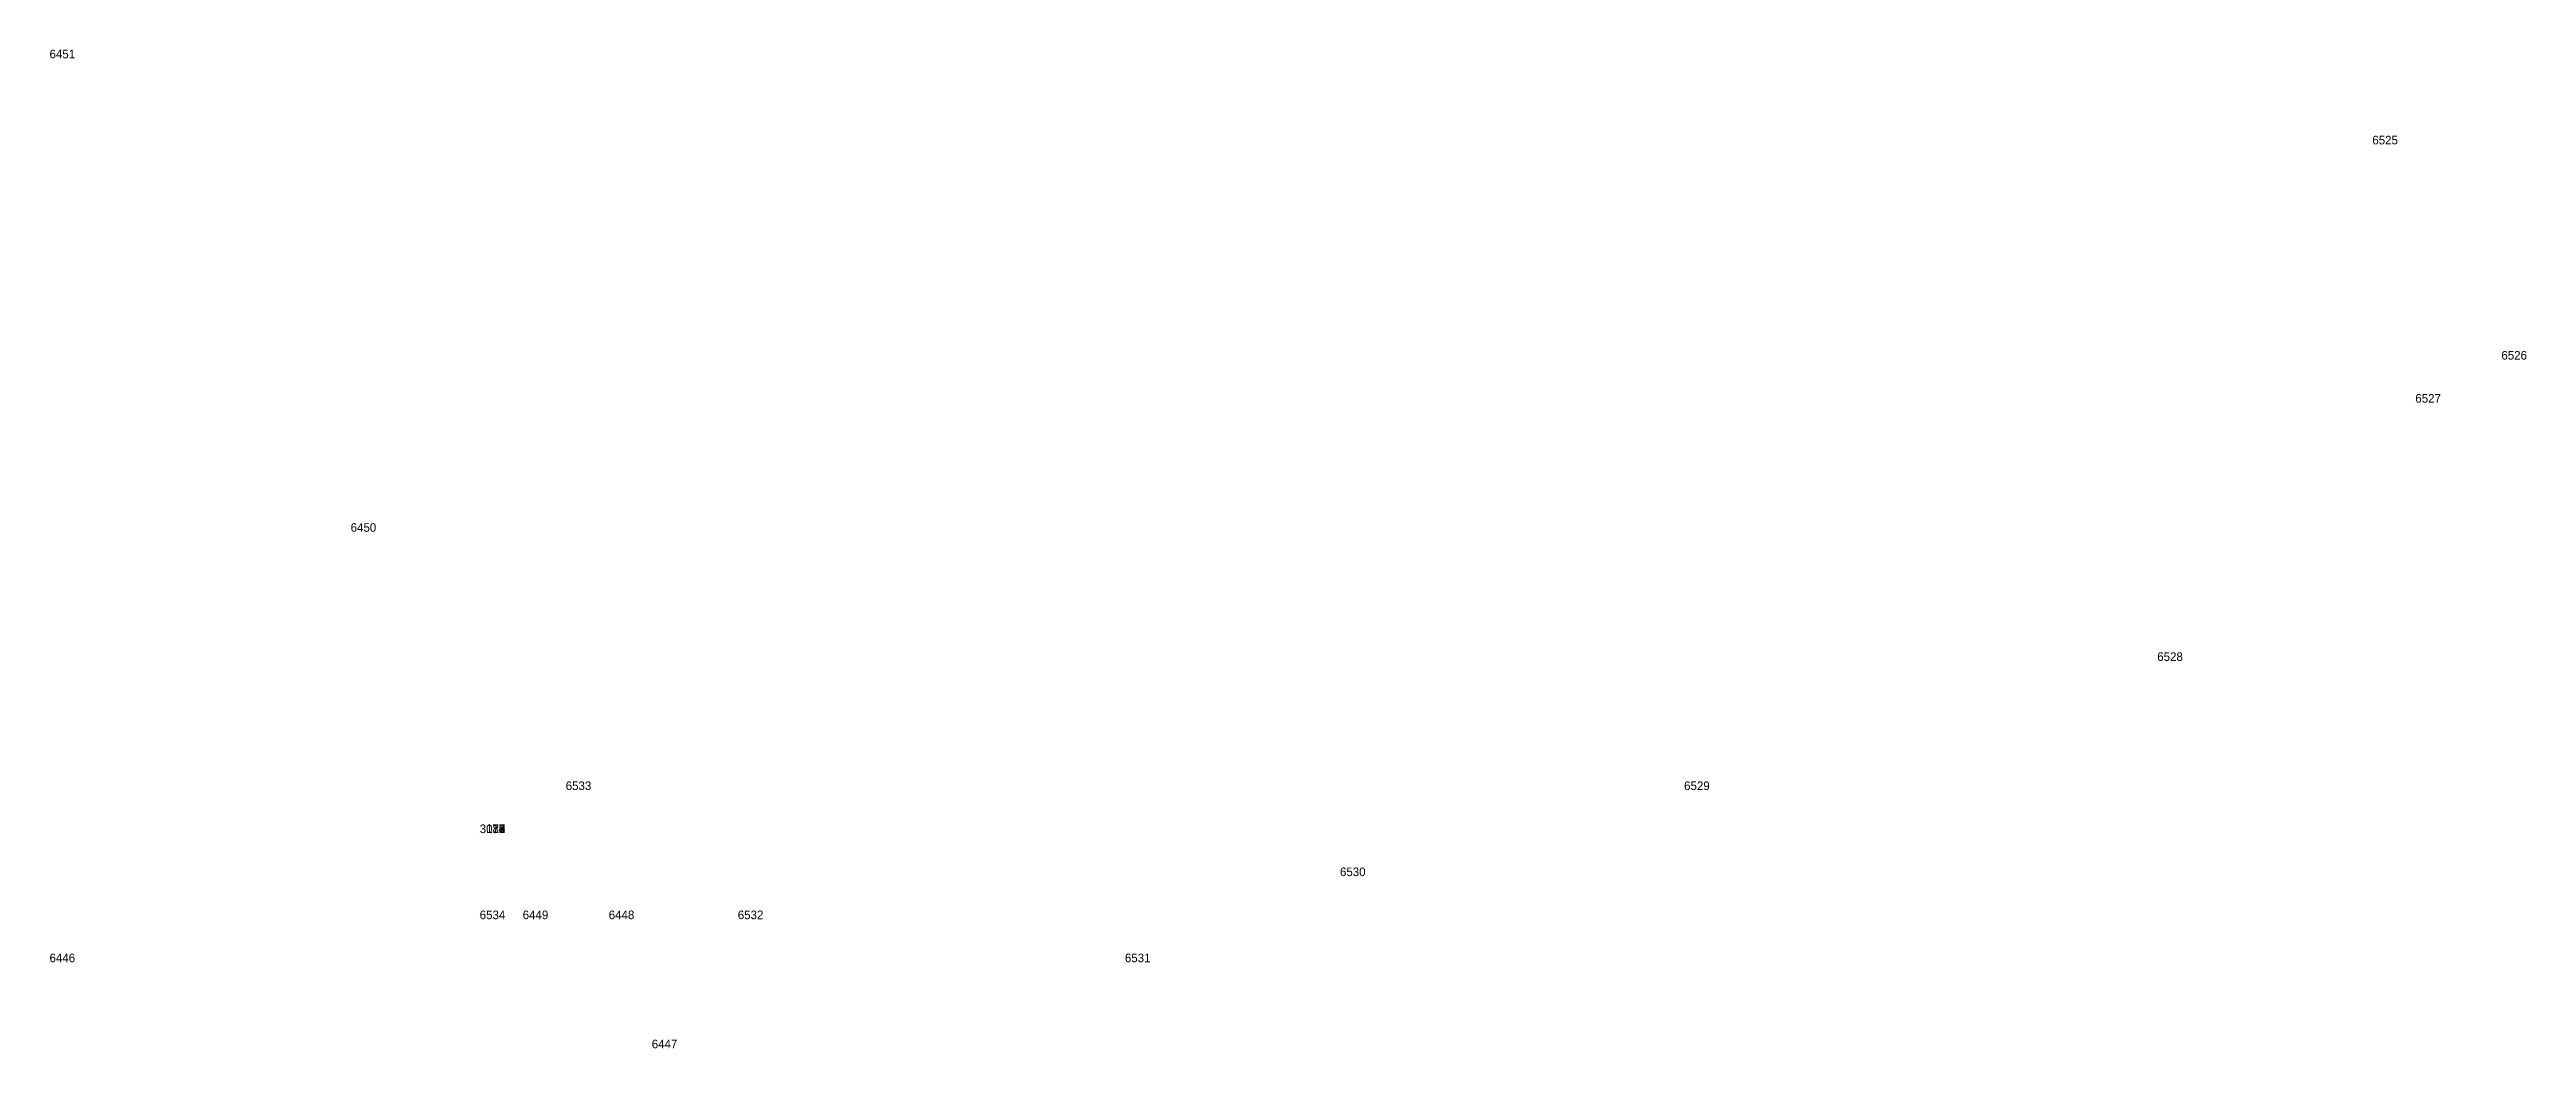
# Model space of a CAD drawing. Extents: x 535182 to 560328, y 1820963 to 1852759.
# Drawn here: x 540705 to 540762.6, y 1837830 to 1837853.2 of the extents above; entities that cross this region are included whole.
import ezdxf

# ---------------------------------------------------------------- set-up
doc = ezdxf.new("R2010")
doc.units = 0
doc.layers.add('Level 12', color=7, linetype='Continuous')
doc.layers.add('Level 7', color=7, linetype='Continuous')

msp = doc.modelspace()

# ---------------------------------------------------------------- texts
at = {"layer": 'Level 12'}
for s, p in [('6451', (540705, 1837853)), ('6525', (540759, 1837851)), ('6526', (540762, 1837846)), ('6527', (540760, 1837845)), ('6450', (540712, 1837842)), ('6528', (540754, 1837839)), ('6533', (540717, 1837836)), ('6529', (540743, 1837836)), ('3076', (540715, 1837835)), ('3077', (540715, 1837835)), ('3078', (540715, 1837835)), ('3079', (540715, 1837835)), ('3080', (540715, 1837835)), ('3081', (540715, 1837835)), ('3082', (540715, 1837835)), ('3083', (540715, 1837835)), ('3084', (540715, 1837835)), ('3085', (540715, 1837835)), ('3086', (540715, 1837835)), ('3087', (540715, 1837835)), ('3088', (540715, 1837835)), ('3089', (540715, 1837835)), ('3090', (540715, 1837835)), ('3091', (540715, 1837835)), ('3092', (540715, 1837835)), ('3093', (540715, 1837835)), ('3094', (540715, 1837835)), ('3095', (540715, 1837835)), ('3096', (540715, 1837835)), ('3097', (540715, 1837835)), ('3098', (540715, 1837835)), ('3099', (540715, 1837835)), ('3100', (540715, 1837835)), ('3101', (540715, 1837835)), ('3102', (540715, 1837835)), ('3103', (540715, 1837835)), ('3104', (540715, 1837835)), ('3105', (540715, 1837835)), ('3106', (540715, 1837835)), ('3107', (540715, 1837835)), ('3108', (540715, 1837835)), ('3109', (540715, 1837835)), ('3110', (540715, 1837835)), ('3111', (540715, 1837835)), ('3112', (540715, 1837835)), ('3113', (540715, 1837835)), ('3114', (540715, 1837835)), ('3115', (540715, 1837835)), ('3116', (540715, 1837835)), ('3117', (540715, 1837835)), ('3118', (540715, 1837835)), ('6530', (540735, 1837834)), ('6534', (540715, 1837833)), ('6449', (540716, 1837833)), ('6448', (540718, 1837833)), ('6532', (540721, 1837833)), ('6446', (540705, 1837832)), ('6531', (540730, 1837832)), ('6447', (540719, 1837830))]:
    msp.add_text(s, height=0.2, dxfattribs=at).set_placement(p)

# ---------------------------------------------------------------- linework, layer by layer
at = {"layer": 'Level 7'}
for p, q in [((540705, 1837853), (540705, 1837853)), ((540759, 1837851), (540759, 1837851)), ((540762, 1837846), (540762, 1837846)), ((540760, 1837845), (540760, 1837845)), ((540712, 1837842), (540712, 1837842)), ((540754, 1837839), (540754, 1837839)), ((540717, 1837836), (540717, 1837836)), ((540743, 1837836), (540743, 1837836)), ((540715, 1837835), (540715, 1837835)), ((540715, 1837835), (540715, 1837835)), ((540715, 1837835), (540715, 1837835)), ((540715, 1837835), (540715, 1837835)), ((540715, 1837835), (540715, 1837835)), ((540715, 1837835), (540715, 1837835)), ((540715, 1837835), (540715, 1837835)), ((540715, 1837835), (540715, 1837835)), ((540715, 1837835), (540715, 1837835)), ((540715, 1837835), (540715, 1837835)), ((540715, 1837835), (540715, 1837835)), ((540715, 1837835), (540715, 1837835)), ((540715, 1837835), (540715, 1837835)), ((540715, 1837835), (540715, 1837835)), ((540715, 1837835), (540715, 1837835)), ((540715, 1837835), (540715, 1837835)), ((540715, 1837835), (540715, 1837835)), ((540715, 1837835), (540715, 1837835)), ((540715, 1837835), (540715, 1837835)), ((540715, 1837835), (540715, 1837835)), ((540715, 1837835), (540715, 1837835)), ((540715, 1837835), (540715, 1837835)), ((540715, 1837835), (540715, 1837835)), ((540715, 1837835), (540715, 1837835)), ((540715, 1837835), (540715, 1837835)), ((540715, 1837835), (540715, 1837835)), ((540715, 1837835), (540715, 1837835)), ((540715, 1837835), (540715, 1837835)), ((540715, 1837835), (540715, 1837835)), ((540715, 1837835), (540715, 1837835)), ((540715, 1837835), (540715, 1837835)), ((540715, 1837835), (540715, 1837835)), ((540715, 1837835), (540715, 1837835)), ((540715, 1837835), (540715, 1837835)), ((540715, 1837835), (540715, 1837835)), ((540715, 1837835), (540715, 1837835)), ((540715, 1837835), (540715, 1837835)), ((540715, 1837835), (540715, 1837835)), ((540715, 1837835), (540715, 1837835)), ((540715, 1837835), (540715, 1837835)), ((540715, 1837835), (540715, 1837835)), ((540715, 1837835), (540715, 1837835)), ((540715, 1837835), (540715, 1837835)), ((540735, 1837834), (540735, 1837834)), ((540715, 1837833), (540715, 1837833)), ((540716, 1837833), (540716, 1837833)), ((540718, 1837833), (540718, 1837833)), ((540721, 1837833), (540721, 1837833)), ((540705, 1837832), (540705, 1837832)), ((540730, 1837832), (540730, 1837832)), ((540719, 1837830), (540719, 1837830))]:
    msp.add_line(p, q, dxfattribs=at)

msp.set_redraw_order([(e.dxf.handle, doc.entitydb.next_handle()) for e in msp.query("TEXT MTEXT ATTDEF DIMENSION ARC_DIMENSION")])  # texts and dimensions are drawn at this point

doc.saveas('drawing.dxf')
